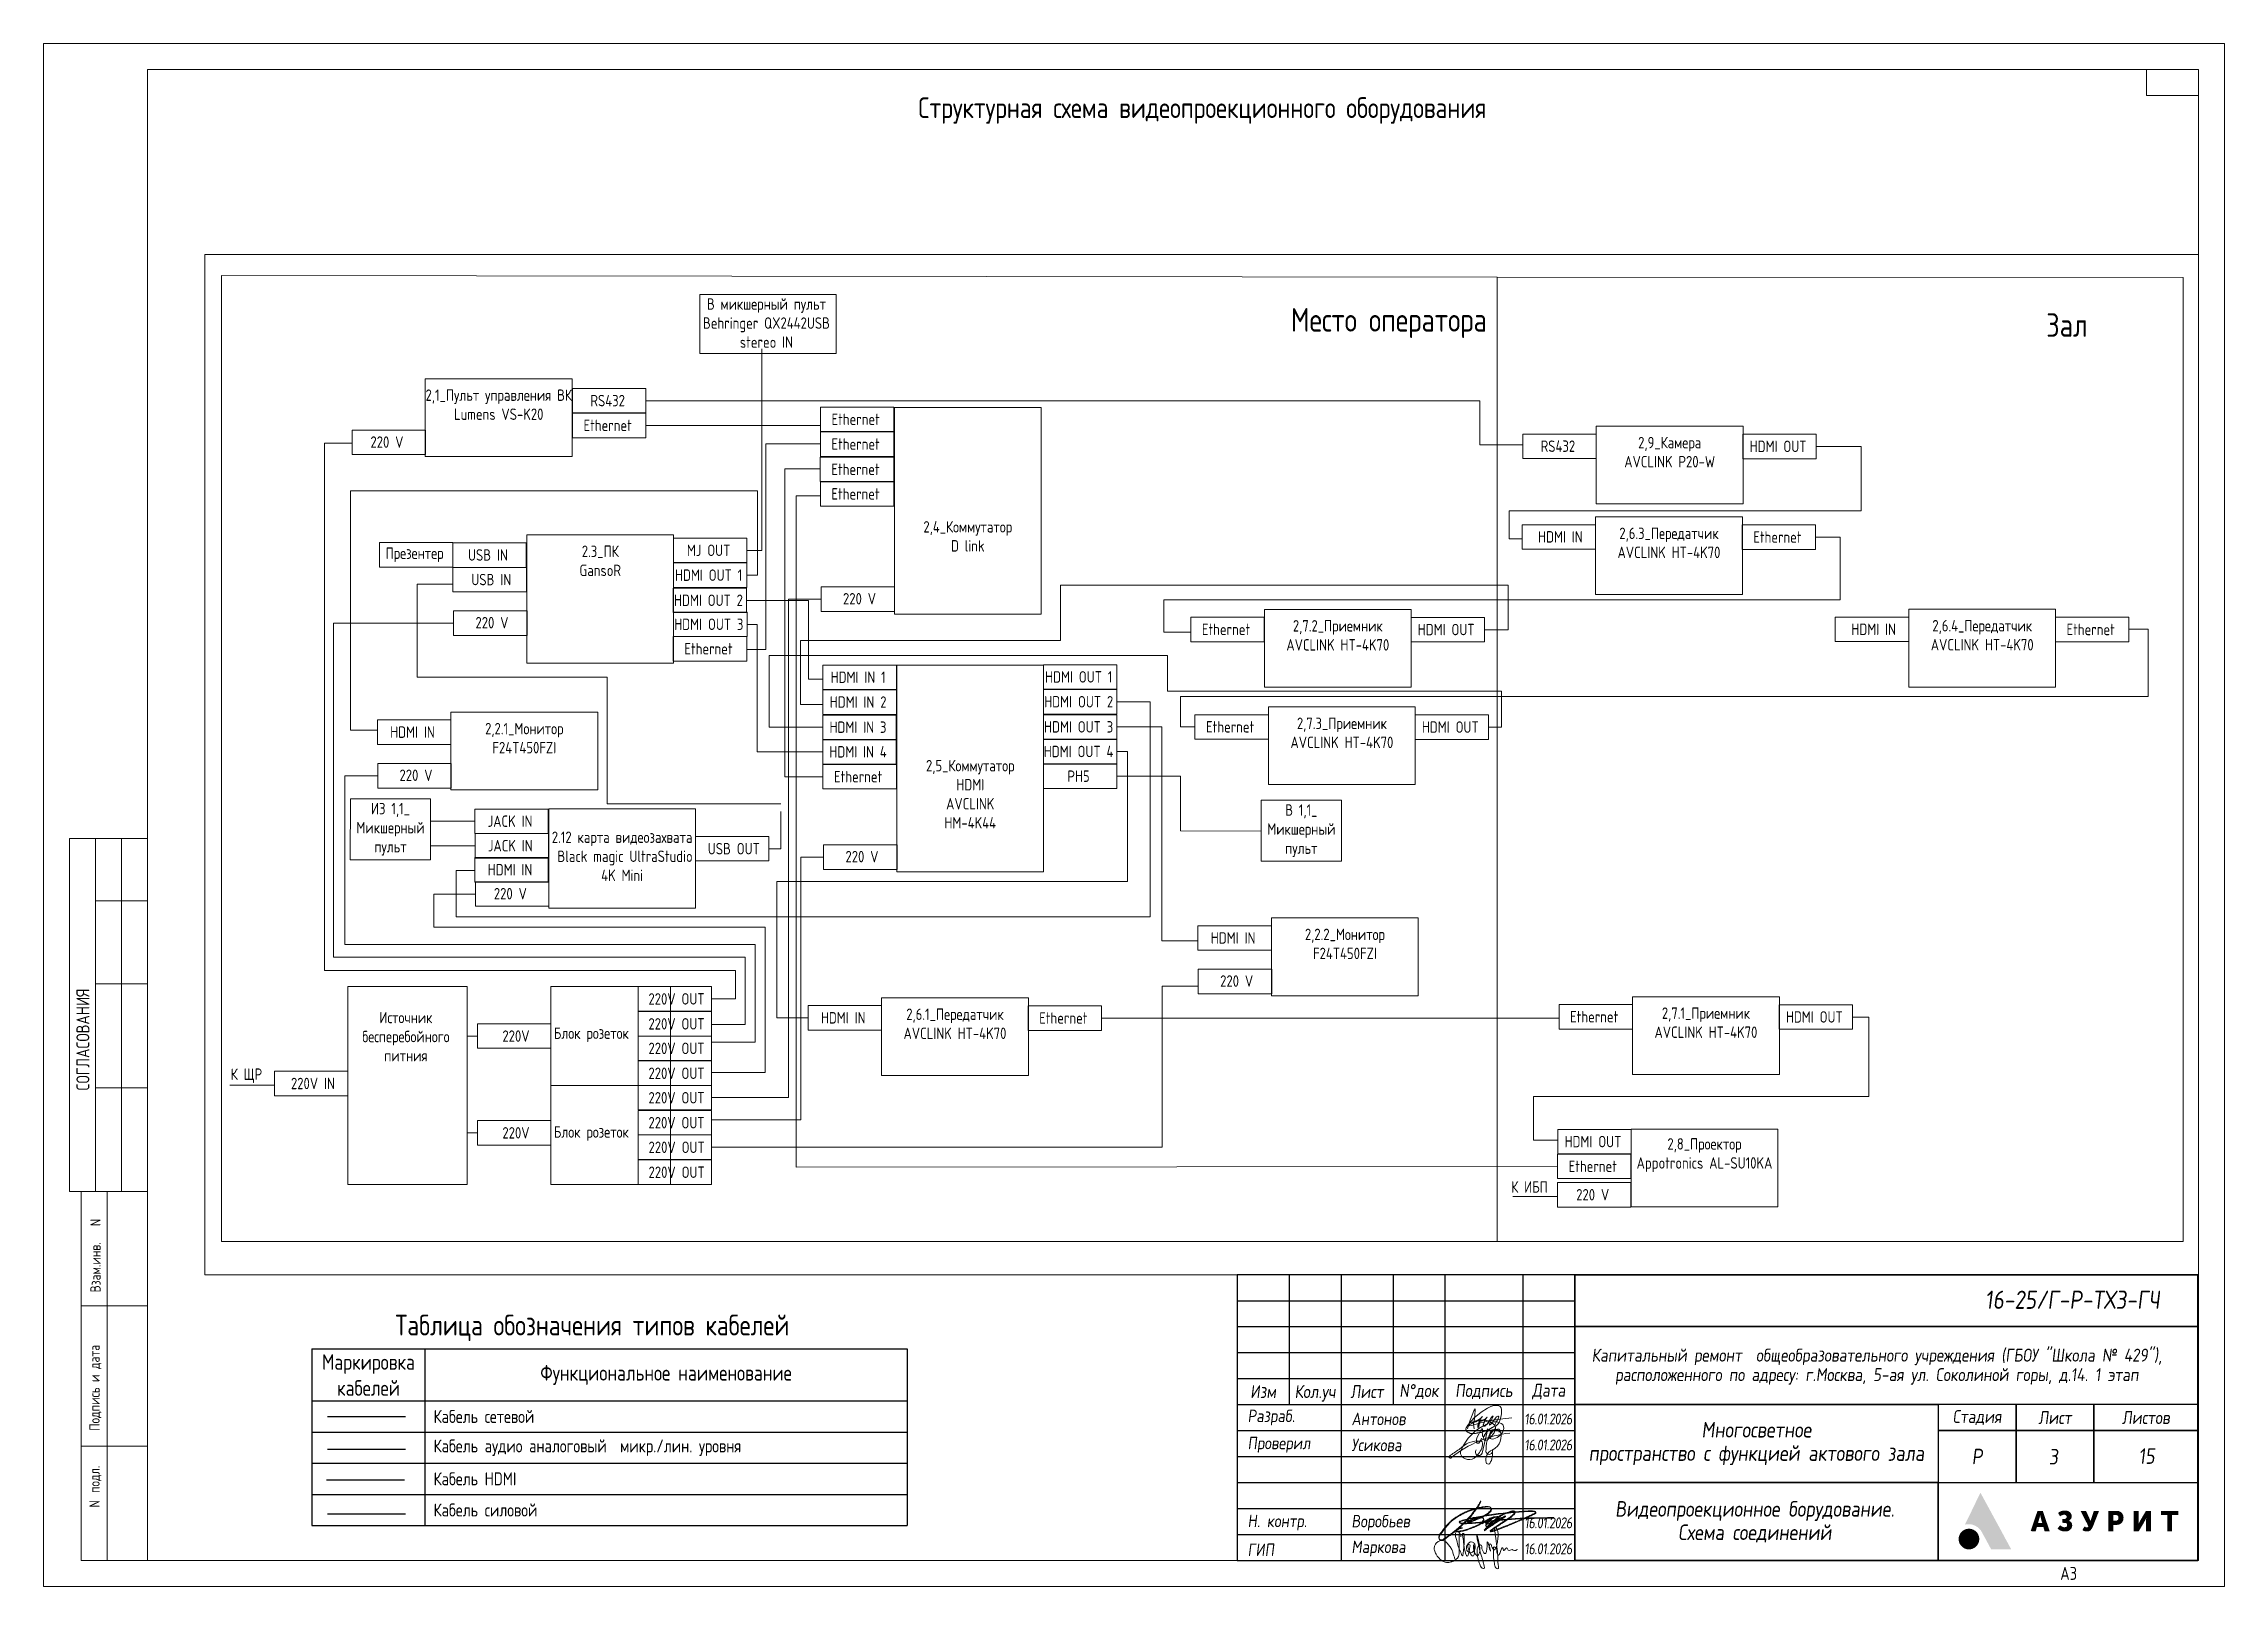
# Paper-space layout 'Звук Видео' of a CAD drawing. Header units: millimetres. Extents: x 100 to 520, y 51 to 348.
# The model-space entities are those that its viewports show. They can reach past a viewport. Long polylines and large blocks are cut down to what shows.
import ezdxf
from ezdxf.enums import TextEntityAlignment as Align

# ---------------------------------------------------------------- set-up
doc = ezdxf.new("R2010")
doc.units = ezdxf.units.MM
doc.linetypes.add('482 Границы районов', pattern=[5, 3, -1, 0, -1])
doc.layers.get('0').update_dxf_attribs({"lineweight": 25})
for name, color, linetype, lineweight in [('220 В', 7, 'Continuous', 30), ('АВТ', 7, 'Continuous', 30), ('М. Роспись', 21, 'Continuous', 13), ('ПО', 7, 'Continuous', 30), ('Подписи', 5, 'Continuous', 9), ('Текст', 7, 'Continuous', 15)]:
    doc.layers.add(name, color=color, linetype=linetype, lineweight=lineweight)
doc.layers.add('_STAMP', color=7, linetype='Continuous')
doc.layers.add('Speaker Cable', color=94, linetype='Continuous')
doc.layers.add('_TEXT', color=7, linetype='Continuous', lineweight=30, true_color=0x010101)
doc.styles.add('GOST 2.304', font='GOST.TTF')
doc.styles.add('GOST type A', font='GOST.TTF')
doc.styles.add('ISOCUPER', font='isocpeur.ttf', dxfattribs={"width": 0.85, "oblique": 7})
doc.styles.get("Standard").update_dxf_attribs({"font": 'GOST.TTF'})

psp = doc.layouts.new('Звук Видео')

# ---------------------------------------------------------------- texts
at = {"color": 7, "insert": (240.33, 101.08), "char_height": 4, "width": 145.3972, "attachment_point": 5, "line_spacing_factor": 0.84, "style": 'GOST type A'}
psp.add_mtext('\\pxql;{\\fGOST type A|b0|i0|c204|p34;Таблица обозначения типов кабелей}', dxfattribs=at)
at = {"layer": '_TEXT', "char_height": 3, "attachment_point": 5, "style": 'ISOCUPER'}
for s, insert in [('3', (486.95, 76.28)), ('15', (504.91, 76.4))]:
    psp.add_mtext_dynamic_manual_height_columns(s, width=13.3529, gutter_width=12.5, heights=[9.08], dxfattribs=dict(at, insert=insert))
at = {"layer": '_TEXT', "insert": (429.45, 63.75), "char_height": 3, "attachment_point": 5, "line_spacing_factor": 0.9, "style": 'ISOCUPER'}
psp.add_mtext_dynamic_manual_height_columns('Видеопроекционное борудование. \\PСхема соединений', width=69.1586, gutter_width=0, heights=[14.57], dxfattribs=at)
at = {"layer": 'ПО', "insert": (227.6, 337.99), "char_height": 4, "width": 190.8666, "attachment_point": 1, "style": 'GOST 2.304'}
psp.add_mtext('\\pxqc;Структурная схема видеопроекционного оборудования ', dxfattribs=at)

msp = doc.modelspace()

# ---------------------------------------------------------------- texts
at = {"layer": 'АВТ', "lineweight": 9, "char_height": 220, "attachment_point": 5, "style": 'GOST 2.304'}
for s, width, gutter_width, heights, insert in [('\\pxqc;В микшерный пульт^JBehringer QX2442USB^Jstereo IN', 3008.32, 375, [1124], (219876, 251261)), ('\\pxqc;2,1_Пульт управления ВК^JLumens VS-K20', 3008.32, 375, [1124], (214720, 249690)), ('RS432', 1476.59, 469, [460], (216818, 249768)), ('Ethernet', 1476.59, 469, [460], (221594, 249409)), ('220 V', 1476.59, 469, [460], (212567, 248970)), ('Ethernet', 1476.59, 469, [460], (216818, 249292)), ('\\pxqc;2,9_Камера^JAVCLINK P20-W', 3008.32, 375, [1124], (237272, 248776)), ('Ethernet', 1476.59, 469, [460], (221593, 248931)), ('RS432', 1476.59, 469, [460], (235119, 248891)), ('HDMI OUT', 1476.59, 469, [460], (239359, 248887)), ('Ethernet', 1476.59, 469, [460], (221591, 248446)), ('Ethernet', 1476.59, 469, [460], (221591, 247972)), ('\\pxqc;2,4_Коммутатор^JD link', 3008.32, 375, [1124], (223753, 247155)), ('\\pxqc;2.3_ПК^JGansoR', 3008.32, 375, [1124], (216675, 246684)), ('MJ OUT', 1476.59, 469, [460], (218762, 246886)), ('HDMI IN', 1476.59, 469, [460], (235167, 247145)), ('\\pxqc;2,6.3_Передатчик\\PAVCLINK HT-4K70', 3008.32, 375, [1144], (237258, 247030)), ('Ethernet', 1476.59, 469, [460], (239346, 247141)), ('Презентер', 1476.59, 469, [460], (213099, 246800)), ('USB IN', 1476.59, 469, [460], (214512, 246796)), ('USB IN', 1476.59, 469, [460], (214576, 246323)), ('HDMI OUT 1', 1476.59, 469, [460], (218762, 246408)), ('HDMI OUT 2', 1476.59, 469, [460], (218759, 245924)), ('220 V', 1476.59, 469, [460], (221668, 245954)), ('220 V', 1476.59, 469, [460], (214590, 245493)), ('HDMI OUT 3', 1476.59, 469, [460], (218766, 245462)), ('Ethernet', 1476.59, 469, [460], (228727, 245364)), ('\\pxqc;2,7.2_Приемник^JAVCLINK HT-4K70', 3008.32, 375, [1124], (230880, 245249)), ('HDMI OUT', 1476.59, 469, [460], (232967, 245360)), ('HDMI IN', 1476.59, 469, [460], (241200, 245366)), ('\\pxqc,t2;2,6.4_Передатчик\\P\\ptz;AVCLINK HT-4K70', 3008.32, 375, [1124], (243291, 245251)), ('Ethernet', 1476.59, 469, [460], (245379, 245362)), ('Ethernet', 1476.59, 469, [460], (218759, 244991)), ('HDMI IN 1', 1476.59, 469, [460], (221642, 244443)), ('HDMI OUT 1', 1476.59, 469, [460], (225891, 244449)), ('HDMI IN 2', 1476.59, 469, [460], (221642, 243965)), ('HDMI OUT 2', 1476.59, 469, [460], (225890, 243971)), ('\\pxqc;2,7.3_Приемник^JAVCLINK HT-4K70', 3008.32, 375, [1124], (230959, 243372)), ('HDMI IN', 1476.59, 469, [460], (213059, 243386)), ('\\pxqc;2,2.1_Монитор^JF24T450FZI ', 3008.32, 375, [1124], (215212, 243270)), ('HDMI IN 3', 1476.59, 469, [460], (221639, 243481)), ('HDMI OUT 3', 1476.59, 469, [460], (225888, 243487)), ('Ethernet', 1476.59, 469, [460], (228806, 243488)), ('HDMI OUT', 1476.59, 469, [460], (233046, 243483)), ('HDMI IN 4', 1476.59, 469, [460], (221640, 243007)), ('\\pxqc;2,5_Коммутатор HDMI^JAVCLINK HM-4K44', 1916.36, 375, [2978], (223801, 242190)), ('HDMI OUT 4', 1476.59, 469, [460], (225888, 243013)), ('220 V', 1476.59, 469, [460], (213127, 242556)), ('Ethernet', 1476.59, 469, [460], (221641, 242529)), ('PH5', 1476.59, 469, [460], (225887, 242538)), ('\\pxqc;ИЗ 1,1_^JМикшерный ^Jпульт ', 3008.32, 375, [1124], (212635, 241517)), ('\\pxqc;В 1,1_^JМикшерный ^Jпульт ', 3008.32, 375, [1124], (230177, 241489)), ('JACK IN', 1476.59, 469, [460], (214938, 241671)), ('JACK IN', 1476.59, 469, [460], (214942, 241199)), ('\\pxqc;2.12 карта видеозахвата^J Black magic UltraStudio 4K Mini', 3008.32, 375, [1124], (217096, 240996)), ('USB OUT', 1476.59, 469, [460], (219248, 241142)), ('220 V', 1476.59, 469, [460], (221716, 240989)), ('HDMI IN', 1476.59, 469, [460], (214938, 240737)), ('220 V', 1476.59, 469, [460], (214944, 240276)), ('HDMI IN', 1476.59, 469, [460], (228864, 239424)), ('\\pxqc;2,2.2_Монитор^JF24T450FZI ', 3008.32, 375, [1124], (231017, 239309)), ('220 V', 1476.59, 469, [460], (228932, 238594)), ('220V OUT', 1476.59, 469, [460], (218144, 238250)), ('\\pxqc;Источник бесперебойного питния', 1487.81, 375, [1124], (212932, 237525)), ('220V OUT', 1476.59, 469, [460], (218144, 237770)), ('HDMI IN', 1476.59, 469, [460], (221354, 237886)), ('\\pxqc;2,6.1_Передатчик\\PAVCLINK HT-4K70', 3008.32, 375, [1124], (223507, 237771)), ('Ethernet', 1476.59, 469, [460], (225594, 237882)), ('Ethernet', 1476.59, 469, [460], (235817, 237907)), ('\\pxqc;2,7.1_Приемник^JAVCLINK HT-4K70', 3008.32, 375, [1124], (237970, 237792)), ('HDMI OUT', 1476.59, 469, [460], (240057, 237903)), ('220V ', 1476.59, 469, [460], (215052, 237534)), ('\\pxqc;Блок розеток', 2043.77, 375, [1124], (216503, 237560)), ('220V OUT', 1476.59, 469, [460], (218144, 237298)), ('К ЩР', 1476.59, 469, [460], (209861, 236771)), ('220V OUT', 1476.59, 469, [460], (218144, 236818)), ('220V IN', 1476.59, 469, [460], (211141, 236622)), ('220V OUT', 1476.59, 469, [460], (218144, 236347)), ('220V ', 1476.59, 469, [460], (215052, 235672)), ('\\pxqc;Блок розеток', 2043.77, 375, [1124], (216503, 235658)), ('220V OUT', 1476.59, 469, [460], (218144, 235867)), ('220V OUT', 1476.59, 469, [460], (218146, 235393)), ('HDMI OUT', 1476.59, 469, [460], (235794, 235503)), ('\\pxqc;2,8_Проектор^J{\\fGOST type A|b0|i0|c204|p0;Appotronics AL-SU10KA}', 3008.32, 375, [1124], (237942, 235242)), ('220V OUT', 1476.59, 469, [460], (218146, 234913)), ('Ethernet', 1476.59, 469, [460], (235790, 235028)), ('К ИБП', 1476.59, 469, [460], (234572, 234629)), ('220 V', 1476.59, 469, [460], (235789, 234480))]:
    msp.add_mtext_dynamic_manual_height_columns(s, width=width, gutter_width=gutter_width, heights=heights, dxfattribs=dict(at, insert=insert))
at = {"layer": 'Текст', "lineweight": 9, "char_height": 454, "width": 4800.72, "attachment_point": 5, "style": 'GOST 2.304'}
for s, insert in [('Место оператора', (231864, 251261)), ('Зал', (244922, 251223))]:
    msp.add_mtext(s, dxfattribs=dict(at, insert=insert))

# ---------------------------------------------------------------- blocks, each defined once
blk = doc.blocks.new('*U872')
at = {"lineweight": 9}
for p, q in [((-15, 287), (-15, 292)), ((-5, 287), (-15, 287)), ((-415, 76), (-415, 144)), ((-415, 144), (-400, 144)), ((-410, 76), (-410, 144)), ((-405, 76), (-405, 144)), ((-410, 132), (-400, 132)), ((-410, 116), (-400, 116)), ((-410, 96), (-400, 96)), ((-415, 76), (-400, 76)), ((-412.75, 5), (-412.75, 76)), ((-407.75, 76), (-407.75, 5)), ((-400, 54), (-412.75, 54)), ((-400, 27), (-412.75, 27)), ((-412.75, 5), (-400, 5)), ((-55, 5), (-5, 5))]:
    blk.add_line(p, q, dxfattribs=at)
for points in [[(-420, 297), (0, 297), (0, 0), (-420, 0)], [(-400, 292), (-5, 292), (-5, 5), (-400, 5)]]:
    blk.add_lwpolyline(points, close=True, dxfattribs=at)
for s, height, p in [('СОГЛАСОВАНИЯ', 2.5, (-411.19, 95.46)), ('N', 2, (-409.02, 69.36)), ('Взам.инв.', 2, (-409.02, 56.6)), ('Подпись и дата', 2, (-409.21, 29.95)), ('подл.', 2, (-409.21, 17.98)), ('N ', 2, (-409.21, 15.19))]:
    blk.add_text(s, height=height, rotation=90, dxfattribs=at).set_placement(p)
at = {"lineweight": 9, "width": 0.9}
blk.add_attdef('Номер_листа', text='', height=2.5, dxfattribs=at).set_placement((-10.11, 289.61), align=Align.MIDDLE_CENTER)
at = {"lineweight": 9}
blk.add_attdef('ФОРМАТ', text='', height=2.5, dxfattribs=at).set_placement((-30, 2.5), align=Align.MIDDLE_CENTER)
blk = doc.blocks.new('*T853')
at = {"linetype": 'ByBlock', "lineweight": -2, "transparency": 16777216}
for p, q in [((0, 0), (114.65, 0)), ((0, 0), (0, -34)), ((21.76, 0), (21.76, -34)), ((114.65, 0), (114.65, -34)), ((0, -10), (114.65, -10)), ((0, -16), (114.65, -16)), ((0, -22), (114.65, -22)), ((0, -28), (114.65, -28)), ((0, -34), (114.65, -34))]:
    blk.add_line(p, q, dxfattribs=at)
at = {"color": 0, "transparency": 16777216, "style": 'GOST type A'}
for s, insert, char_height, width, attachment_point in [('Маркировка кабелей', (10.88, -5), 3, 18.4405, 5), ('Функциональное наименование ', (68.2, -5), 3, 89.5598, 5), ('Кабель сетевой', (23.42, -13), 2.5, 89.5598, 4), ('Кабель аудио аналоговый  микр./лин. уровня', (23.42, -19), 2.5, 89.5598, 4), ('Кабель {\\C256;HDMI}', (23.42, -25), 2.5, 89.5598, 4), ('Кабель силовой', (23.42, -31), 2.5, 89.5598, 4)]:
    blk.add_mtext(s, dxfattribs=dict(at, insert=insert, char_height=char_height, width=width, attachment_point=attachment_point))
blk = doc.blocks.new('Логотип Азурит')
at = {"layer": '_STAMP', "linetype": 'Continuous', "true_color": 0x2a3756}
h = blk.add_hatch(color=159, dxfattribs=at)
h.dxf.hatch_style = 1
h.paths.add_polyline_path([(-39.4, 8.5), (-40.02, 9.65), (-40.61, 10.74), (-41.14, 11.7), (-41.62, 12.59), (-41.79, 12.89), (-41.86, 13.01), (-41.91, 12.94), (-41.99, 12.78), (-42.39, 11.96), (-42.77, 11.18), (-43.09, 10.5), (-43.47, 9.72), (-44.18, 8.26), (-44.5, 7.6), (-44.73, 7.14), (-44.85, 6.9), (-44.7, 6.93), (-44.51, 6.95), (-44.27, 6.97), (-44.09, 6.97), (-43.91, 6.96), (-43.74, 6.94), (-43.56, 6.91), (-43.39, 6.87), (-43.22, 6.81), (-43.05, 6.75), (-42.89, 6.68), (-42.73, 6.59), (-42.58, 6.5), (-42.43, 6.4), (-42.29, 6.29), (-42.15, 6.17), (-42.03, 6.04), (-41.91, 5.91), (-41.79, 5.77), (-41.72, 5.65), (-41.63, 5.5), (-41.3, 4.9), (-41.02, 4.39), (-40.57, 3.56), (-40.05, 2.59), (-39.78, 2.11), (-37.86, 2.11), (-36.5, 2.11), (-35.94, 2.12), (-36.48, 3.13), (-36.82, 3.75), (-37.16, 4.37), (-37.67, 5.33), (-38.2, 6.3), (-38.54, 6.93), (-38.87, 7.53)])
h = blk.add_hatch(color=159, dxfattribs=at)
h.dxf.hatch_style = 1
h.paths.add_polyline_path([(-29.3, 7.88), (-29.63, 8.84), (-29.86, 9.53), (-30.37, 9.54), (-30.87, 9.54), (-30.93, 9.38), (-31.26, 8.4), (-31.64, 7.27), (-31.97, 6.31), (-32.19, 5.64), (-32.05, 5.63), (-31.71, 5.62), (-31.23, 5.62), (-31.11, 6.03), (-30.99, 6.44), (-30.37, 6.44), (-29.75, 6.44), (-29.63, 6.03), (-29.52, 5.62), (-29.03, 5.62), (-28.54, 5.62), (-28.6, 5.8), (-28.93, 6.79)])
h.paths.add_polyline_path([(-30.77, 7.21), (-30.74, 7.31), (-30.56, 7.93), (-30.43, 8.43), (-30.39, 8.59), (-30.37, 8.65), (-30.35, 8.64), (-30.31, 8.45), (-30.22, 8.08), (-30.11, 7.66), (-30.01, 7.33), (-29.97, 7.21), (-30.37, 7.21)], flags=16)
h = blk.add_hatch(color=159, dxfattribs=at)
h.dxf.hatch_style = 1
h.paths.add_polyline_path([(-24.39, 7.35), (-24.47, 7.43), (-24.56, 7.5), (-24.66, 7.56), (-24.81, 7.65), (-24.74, 7.69), (-24.65, 7.75), (-24.55, 7.86), (-24.45, 7.97), (-24.38, 8.09), (-24.35, 8.18), (-24.32, 8.25), (-24.31, 8.34), (-24.3, 8.45), (-24.3, 8.65), (-24.31, 8.73), (-24.34, 8.82), (-24.41, 8.99), (-24.51, 9.14), (-24.63, 9.28), (-24.78, 9.39), (-24.95, 9.48), (-25.13, 9.55), (-25.34, 9.59), (-25.56, 9.6), (-25.74, 9.6), (-25.91, 9.58), (-26.08, 9.55), (-26.23, 9.51), (-26.39, 9.46), (-26.53, 9.39), (-26.67, 9.32), (-26.8, 9.23), (-26.9, 9.15), (-26.81, 8.98), (-26.64, 8.66), (-26.54, 8.5), (-26.51, 8.5), (-26.46, 8.54), (-26.35, 8.61), (-26.21, 8.67), (-26.07, 8.73), (-25.93, 8.77), (-25.82, 8.79), (-25.72, 8.79), (-25.62, 8.79), (-25.53, 8.76), (-25.46, 8.73), (-25.39, 8.68), (-25.34, 8.62), (-25.3, 8.55), (-25.26, 8.45), (-25.26, 8.36), (-25.27, 8.27), (-25.32, 8.18), (-25.36, 8.13), (-25.39, 8.08), (-25.44, 8.05), (-25.49, 8.02), (-25.63, 7.99), (-25.84, 7.98), (-26.1, 7.97), (-26.1, 7.6), (-26.1, 7.24), (-25.78, 7.23), (-25.54, 7.21), (-25.45, 7.2), (-25.38, 7.18), (-25.33, 7.15), (-25.28, 7.12), (-25.25, 7.08), (-25.21, 7.02), (-25.19, 6.96), (-25.17, 6.9), (-25.17, 6.76), (-25.18, 6.7), (-25.2, 6.64), (-25.23, 6.58), (-25.26, 6.53), (-25.31, 6.49), (-25.37, 6.45), (-25.44, 6.43), (-25.52, 6.41), (-25.69, 6.39), (-25.78, 6.39), (-25.87, 6.41), (-26, 6.45), (-26.16, 6.51), (-26.3, 6.6), (-26.43, 6.69), (-26.53, 6.76), (-26.77, 6.45), (-26.93, 6.26), (-26.97, 6.2), (-26.98, 6.15), (-26.97, 6.11), (-26.94, 6.07), (-26.82, 5.97), (-26.62, 5.84), (-26.41, 5.73), (-26.19, 5.65), (-25.97, 5.59), (-25.78, 5.57), (-25.53, 5.57), (-25.3, 5.58), (-25.12, 5.61), (-24.99, 5.65), (-24.87, 5.71), (-24.75, 5.78), (-24.64, 5.85), (-24.54, 5.94), (-24.45, 6.03), (-24.37, 6.13), (-24.31, 6.23), (-24.25, 6.37), (-24.21, 6.51), (-24.2, 6.66), (-24.2, 6.82), (-24.21, 6.94), (-24.24, 7.06), (-24.28, 7.16), (-24.33, 7.26)])
h = blk.add_hatch(color=159, dxfattribs=at)
h.dxf.hatch_style = 1
h.paths.add_polyline_path([(-19.61, 8.04), (-19.36, 8.68), (-19.14, 9.22), (-19.03, 9.53), (-19.17, 9.54), (-19.52, 9.54), (-20.02, 9.54), (-20.05, 9.44), (-20.31, 8.65), (-20.59, 7.81), (-20.63, 7.68), (-20.66, 7.62), (-20.67, 7.61), (-20.7, 7.67), (-20.82, 7.97), (-21.01, 8.4), (-21.34, 9.1), (-21.54, 9.54), (-22.06, 9.54), (-22.58, 9.54), (-22.4, 9.17), (-21.88, 8.17), (-21.32, 7.06), (-21.11, 6.63), (-21.09, 6.56), (-21.1, 6.52), (-21.15, 6.45), (-21.21, 6.41), (-21.28, 6.38), (-21.37, 6.37), (-21.45, 6.37), (-21.55, 6.39), (-21.64, 6.43), (-21.74, 6.49), (-21.82, 6.53), (-21.86, 6.49), (-21.92, 6.39), (-22.11, 6.05), (-22.23, 5.85), (-22.18, 5.81), (-22.08, 5.75), (-21.95, 5.69), (-21.81, 5.63), (-21.69, 5.59), (-21.51, 5.57), (-21.31, 5.57), (-21.12, 5.59), (-20.97, 5.62), (-20.88, 5.66), (-20.79, 5.71), (-20.71, 5.77), (-20.63, 5.84), (-20.56, 5.93), (-20.48, 6.02), (-20.35, 6.23), (-20.28, 6.35), (-20.21, 6.51), (-19.92, 7.25)])
h = blk.add_hatch(color=159, dxfattribs=at)
h.dxf.hatch_style = 1
h.paths.add_polyline_path([(-14.46, 7.53), (-14.41, 7.64), (-14.37, 7.74), (-14.33, 7.96), (-14.31, 8.19), (-14.32, 8.41), (-14.37, 8.63), (-14.45, 8.83), (-14.5, 8.93), (-14.55, 9.02), (-14.62, 9.1), (-14.69, 9.18), (-14.81, 9.29), (-14.92, 9.37), (-15.06, 9.43), (-15.21, 9.49), (-15.33, 9.52), (-15.49, 9.53), (-16.3, 9.54), (-17.21, 9.54), (-17.21, 7.58), (-17.21, 5.62), (-16.73, 5.62), (-16.25, 5.62), (-16.25, 6.23), (-16.25, 6.83), (-15.87, 6.83), (-15.58, 6.84), (-15.35, 6.86), (-15.17, 6.91), (-14.99, 6.98), (-14.83, 7.08), (-14.69, 7.2), (-14.56, 7.36)])
h.paths.add_polyline_path([(-15.6, 7.68), (-15.67, 7.66), (-15.95, 7.66), (-16.25, 7.66), (-16.25, 8.2), (-16.25, 8.74), (-15.93, 8.73), (-15.64, 8.72), (-15.57, 8.7), (-15.51, 8.67), (-15.42, 8.6), (-15.35, 8.51), (-15.32, 8.45), (-15.3, 8.39), (-15.29, 8.19), (-15.29, 8.07), (-15.3, 8), (-15.32, 7.94), (-15.35, 7.88), (-15.39, 7.82), (-15.43, 7.78), (-15.53, 7.71)], flags=16)
h = blk.add_hatch(color=159, dxfattribs=at)
h.dxf.hatch_style = 1
h.paths.add_polyline_path([(-10.09, 7.82), (-9.98, 8.03), (-9.94, 8.12), (-9.95, 7.93), (-9.96, 7.49), (-9.97, 6.69), (-9.97, 5.62), (-9.5, 5.62), (-9.04, 5.62), (-9.04, 7.58), (-9.04, 9.54), (-9.51, 9.54), (-9.99, 9.54), (-10.36, 8.91), (-10.84, 8.1), (-11.03, 7.78), (-11.26, 7.34), (-11.37, 7.13), (-11.42, 7.05), (-11.41, 7.31), (-11.39, 7.78), (-11.39, 8.55), (-11.39, 9.54), (-11.86, 9.54), (-12.34, 9.54), (-12.34, 7.58), (-12.34, 5.62), (-11.86, 5.62), (-11.37, 5.62), (-11.18, 5.95), (-10.61, 6.89), (-10.31, 7.42)])
h = blk.add_hatch(color=159, dxfattribs=at)
h.dxf.hatch_style = 1
h.paths.add_polyline_path([(-3.74, 9.14), (-3.74, 9.54), (-5.42, 9.54), (-7.09, 9.54), (-7.09, 9.14), (-7.09, 8.74), (-6.5, 8.74), (-5.9, 8.74), (-5.9, 7.18), (-5.9, 5.62), (-5.43, 5.62), (-4.95, 5.62), (-4.95, 7.18), (-4.95, 8.74), (-4.35, 8.74), (-3.74, 8.74)])
at = {"layer": '_STAMP', "linetype": 'Continuous', "true_color": 0x1447b7}
h = blk.add_hatch(color=162, dxfattribs=at)
h.dxf.hatch_style = 1
h.paths.add_polyline_path([(-42.09, 4.22), (-42.11, 4.4), (-42.15, 4.58), (-42.2, 4.76), (-42.27, 4.93), (-42.35, 5.1), (-42.45, 5.26), (-42.57, 5.41), (-42.7, 5.55), (-42.8, 5.64), (-42.91, 5.72), (-43.14, 5.86), (-43.38, 5.97), (-43.63, 6.05), (-43.89, 6.09), (-44.15, 6.1), (-44.42, 6.07), (-44.55, 6.04), (-44.68, 6.01), (-44.87, 5.94), (-45.05, 5.85), (-45.22, 5.74), (-45.37, 5.62), (-45.51, 5.49), (-45.63, 5.35), (-45.75, 5.19), (-45.84, 5.03), (-45.92, 4.85), (-45.98, 4.67), (-46.03, 4.49), (-46.06, 4.29), (-46.07, 4.1), (-46.05, 3.9), (-46.02, 3.7), (-45.97, 3.51), (-45.92, 3.37), (-45.87, 3.24), (-45.8, 3.11), (-45.72, 2.99), (-45.64, 2.88), (-45.54, 2.77), (-45.44, 2.67), (-45.33, 2.57), (-45.22, 2.49), (-45.1, 2.41), (-44.98, 2.34), (-44.85, 2.28), (-44.72, 2.22), (-44.58, 2.18), (-44.44, 2.15), (-44.3, 2.13), (-44.05, 2.12), (-43.8, 2.14), (-43.57, 2.19), (-43.34, 2.26), (-43.12, 2.37), (-42.92, 2.5), (-42.73, 2.65), (-42.56, 2.83), (-42.44, 2.99), (-42.34, 3.15), (-42.26, 3.32), (-42.19, 3.49), (-42.14, 3.67), (-42.11, 3.85), (-42.09, 4.03)])
blk = doc.blocks.new('Воробьев')
at = {"color": 0, "lineweight": 9}
for points in [[(9, 6.23), (8.81, 5.8), (8.47, 5.27), (8.06, 4.65), (7.64, 4.14), (7.22, 3.56), (6.72, 3.01), (6.11, 2.31), (5.34, 1.61), (4.69, 1), (3.94, 0.4), (3.23, -0.16), (2.53, -0.65), (1.89, -1.09), (1.34, -1.28), (1.02, -1.07), (0.94, -0.69), (1.15, -0.19), (1.44, 0.22), (1.96, 0.94), (2.46, 1.52), (2.89, 1.97), (3.29, 2.38), (3.79, 2.78), (4.4, 3.2), (5.19, 3.67), (5.98, 4.05), (6.55, 4.3), (7.29, 4.56), (7.91, 4.74), (8.67, 4.94), (9.55, 5.11), (10.18, 5.19), (10.76, 5.1), (10.97, 4.89), (10.94, 4.46), (10.66, 4.11), (10.33, 3.82), (9.6, 3.39), (8.89, 3.03), (8.22, 2.76), (7.46, 2.41), (6.88, 2.19), (6.5, 2.15), (6.49, 2.23), (6.75, 2.44), (7.37, 2.71), (8.05, 2.96), (8.6, 3.07), (9.07, 3.1), (9.42, 3.03), (9.52, 2.83), (9.47, 2.44), (9.3, 2.18), (8.99, 1.9), (8.61, 1.65), (8.09, 1.43), (7.11, 1.04), (6.25, 0.73), (5.34, 0.49), (4.81, 0.42), (4.32, 0.49), (4.32, 0.67), (4.44, 0.76), (4.61, 0.86), (5.42, 1.09)], [(9.07, 6.13), (8.88, 5.69), (8.54, 5.16), (8.13, 4.55), (7.71, 4.04), (7.29, 3.45), (6.79, 2.9), (6.18, 2.21), (5.41, 1.5), (4.76, 0.9), (4, 0.29), (3.3, -0.27), (2.6, -0.76), (1.96, -1.19), (1.41, -1.38), (1.09, -1.18), (1.01, -0.79), (1.22, -0.29), (1.51, 0.12), (2.03, 0.83), (2.53, 1.42), (2.96, 1.86), (3.36, 2.27), (3.86, 2.67), (4.47, 3.1), (5.26, 3.56), (6.05, 3.95), (6.62, 4.2), (7.36, 4.46), (7.98, 4.63), (8.74, 4.84), (9.62, 5), (10.25, 5.09), (10.83, 5), (11.04, 4.78), (11.01, 4.35), (10.73, 4), (10.4, 3.71), (9.67, 3.29), (8.96, 2.92), (8.29, 2.65), (7.53, 2.31), (6.95, 2.09), (6.57, 2.04), (6.56, 2.12), (6.82, 2.34), (7.44, 2.61), (8.12, 2.86), (8.67, 2.96), (9.14, 3), (9.49, 2.92), (9.59, 2.73), (9.54, 2.34), (9.37, 2.08), (9.06, 1.8), (8.68, 1.55), (8.16, 1.32), (7.18, 0.93), (6.32, 0.63), (5.41, 0.38), (4.88, 0.32), (4.39, 0.39), (4.39, 0.56), (4.51, 0.66), (4.68, 0.76), (5.49, 0.98)]]:
    blk.add_spline(points, degree=3, dxfattribs=at)
for points in [[(23.09, 3.04), (19.6, 2.99), (16.88, 2.95), (15.26, 2.8), (13.68, 2.68), (11.9, 2.53), (10.74, 2.41), (9.29, 2.14), (7.52, 2.04), (6.46, 1.95), (5.89, 1.94), (5.28, 1.96), (4.94, 2.06), (4.85, 2.22), (4.95, 2.31), (5.22, 2.4), (5.81, 2.6), (6.31, 2.74), (6.95, 2.9), (7.74, 3.05), (9.12, 3.32), (11.12, 3.63), (12.77, 3.84), (14.84, 4.04), (16.43, 4.21), (17.58, 4.27), (18.78, 4.34), (19.26, 4.28), (19.55, 4.19), (19.63, 4.04), (19.5, 3.92), (19.23, 3.75), (18.51, 3.41), (17.75, 3.07), (16.46, 2.49), (15.49, 2.1), (14.61, 1.73), (13.82, 1.42), (13.18, 1.2), (12.55, 0.9), (11.86, 0.65), (11.27, 0.44), (10.95, 0.4), (10.83, 0.43), (10.84, 0.49), (10.93, 0.59), (11.35, 0.85), (11.85, 1.24), (12.69, 1.78), (13.15, 2.09), (13.75, 2.47), (14.58, 3.04), (15.03, 3.38), (15.41, 3.75), (15.63, 4.03), (15.6, 4.2), (15.48, 4.27), (15.14, 4.32), (14.86, 4.24), (14.51, 4.16), (14.21, 4.04), (13.45, 3.79), (13.02, 3.58), (12.51, 3.22), (11.86, 2.75), (11.26, 2.22), (10.74, 1.69), (10.22, 1.14), (9.48, 0.44), (9.91, 0.77), (10.4, 1.13), (10.94, 1.5), (11.68, 1.99), (13.09, 2.87), (13.46, 3.15), (13.93, 3.43), (13.64, 3.3), (13.14, 3.07), (12.58, 2.83), (12.04, 2.58), (10.84, 2.06), (10.51, 1.91), (10.03, 1.87), (9.83, 2.07), (10.16, 2.37), (10.72, 2.68), (11.51, 3.12), (11.91, 3.2), (12.37, 3.24), (12.59, 3.05), (12.34, 2.77), (11.77, 2.09), (11.32, 1.81), (10.87, 1.54), (10.48, 1.35), (10.03, 1.33), (9.92, 1.56), (10.05, 1.81), (10.29, 2.09), (10.63, 2.48), (11.01, 2.79), (11.56, 3.15), (11.75, 3.24), (11, 2.99), (10.23, 2.6), (9.88, 2.39), (9.2, 1.91)], [(23.16, 2.93), (19.67, 2.89), (16.95, 2.84), (15.33, 2.7), (13.75, 2.58), (11.97, 2.43), (10.81, 2.31), (9.36, 2.04), (7.59, 1.93), (6.53, 1.85), (5.96, 1.84), (5.35, 1.86), (5.01, 1.96), (4.92, 2.11), (5.02, 2.2), (5.29, 2.3), (5.88, 2.5), (6.38, 2.64), (7.02, 2.8), (7.81, 2.95), (9.19, 3.22), (11.19, 3.52), (12.84, 3.73), (14.91, 3.94), (16.5, 4.11), (17.65, 4.16), (18.85, 4.23), (19.33, 4.18), (19.62, 4.08), (19.7, 3.94), (19.57, 3.82), (19.3, 3.65), (18.58, 3.3), (17.82, 2.97), (16.53, 2.39), (15.56, 1.99), (14.68, 1.63), (13.89, 1.32), (13.25, 1.09), (12.62, 0.79), (11.93, 0.54), (11.34, 0.33), (11.02, 0.3), (10.9, 0.32), (10.91, 0.39), (11, 0.48), (11.42, 0.75), (11.92, 1.13), (12.75, 1.68), (13.22, 1.98), (13.82, 2.37), (14.65, 2.93), (15.1, 3.28), (15.48, 3.65), (15.7, 3.93), (15.67, 4.1), (15.55, 4.17), (15.21, 4.22), (14.93, 4.14), (14.58, 4.06), (14.28, 3.93), (13.52, 3.68), (13.09, 3.47), (12.58, 3.12), (11.93, 2.65), (11.33, 2.11), (10.81, 1.58), (10.29, 1.03), (9.55, 0.33), (9.98, 0.66), (10.47, 1.03), (11.01, 1.4), (11.75, 1.89), (13.16, 2.77), (13.53, 3.04), (14, 3.32), (13.71, 3.19), (13.21, 2.96), (12.65, 2.73), (12.11, 2.48), (10.91, 1.95), (10.58, 1.8), (10.1, 1.76), (9.9, 1.96), (10.23, 2.26), (10.79, 2.58), (11.58, 3.02), (11.98, 3.1), (12.44, 3.13), (12.66, 2.95), (12.41, 2.67), (11.84, 1.99), (11.39, 1.7), (10.94, 1.43), (10.55, 1.24), (10.1, 1.23), (9.99, 1.46), (10.12, 1.71), (10.36, 1.99), (10.7, 2.37), (11.08, 2.68), (11.63, 3.05), (11.82, 3.14), (11.07, 2.89), (10.3, 2.49), (9.95, 2.28), (9.27, 1.8)]]:
    blk.add_open_spline(points, degree=3, dxfattribs=at)
blk = doc.blocks.new('Маркова')
at = {"layer": 'Подписи'}
for points in [[(44384.16, 26837.52), (44384.02, 26837.95), (44383.86, 26838.46), (44383.67, 26838.92), (44383.36, 26839.36), (44382.92, 26839.82), (44382.37, 26840.02), (44381.91, 26839.87), (44381.53, 26839.53), (44381.38, 26839.14), (44381.38, 26838.69), (44381.61, 26838.16), (44381.82, 26837.83), (44382.25, 26837.39), (44382.84, 26837.07), (44383.53, 26837.07), (44383.96, 26837.22), (44384.63, 26837.82), (44384.75, 26838.6), (44384.75, 26839.25), (44384.75, 26840.2), (44384.75, 26840.92)], [(44384.96, 26840.5), (44384.84, 26841), (44384.62, 26841.2), (44384.35, 26841.2), (44384.24, 26840.96), (44384.24, 26840.55), (44384.41, 26840.01), (44384.62, 26839.21), (44384.92, 26838.49), (44385.18, 26837.92), (44385.36, 26839.06), (44385.43, 26839.91), (44385.43, 26840.64), (44385.43, 26840.89), (44385.19, 26840.95), (44385.19, 26840.77), (44385.34, 26839.78), (44385.66, 26838.18), (44385.84, 26837.88), (44386.06, 26838.38), (44386.19, 26839.11), (44386.19, 26839.42), (44385.86, 26839.42), (44385.74, 26839.02), (44385.85, 26838.57), (44386.16, 26838.35), (44386.41, 26838.02), (44386.59, 26837.89), (44386.84, 26838.65), (44386.91, 26839.29), (44386.72, 26839.71), (44386.37, 26839.83), (44386.03, 26839.65), (44385.9, 26839.34), (44386.01, 26838.87), (44386.13, 26838.49), (44386.23, 26838.35), (44386.53, 26838.44), (44386.8, 26838.81), (44386.69, 26839.42), (44386.69, 26838.93), (44386.91, 26838.2), (44387.08, 26838.02), (44387.16, 26837.94), (44387.37, 26838.08), (44387.53, 26839.05), (44387.42, 26839.79), (44387.17, 26840.7), (44387.77, 26837.87), (44387.91, 26837.45), (44388.05, 26836.95), (44388.14, 26836.54), (44388.14, 26836.2), (44387.88, 26836.28), (44387.54, 26836.8), (44387.3, 26837.47), (44387.19, 26838.24), (44387.19, 26838.85), (44387.56, 26839.4), (44387.69, 26839.4), (44387.84, 26838.89), (44387.99, 26838.52), (44388.2, 26838.24), (44388.31, 26838.24), (44388.45, 26838.62), (44388.56, 26839.33), (44388.56, 26839.82), (44388.99, 26838.58), (44388.84, 26839.38), (44388.96, 26839.55), (44389.15, 26839.24), (44389.31, 26838.93), (44389.48, 26838.73), (44389.74, 26839.03), (44389.9, 26839.65), (44390, 26840.29), (44389.86, 26841.59), (44389.69, 26841.82), (44389.56, 26841.68), (44389.56, 26841.3), (44389.7, 26840.31), (44389.89, 26838.82), (44389.99, 26837.79), (44389.99, 26837.09), (44389.99, 26836.15), (44389.72, 26836.32), (44389.53, 26836.9), (44389.4, 26837.91), (44389.4, 26838.5), (44389.48, 26839.15), (44389.86, 26838.76), (44389.86, 26838.62), (44390.05, 26838.01), (44390.31, 26838.39), (44390.66, 26839.02), (44390.82, 26838.67), (44391.19, 26839.01), (44391.41, 26838.69), (44391.93, 26838.78), (44392.24, 26838.65), (44392.64, 26838.79)]]:
    blk.add_spline(points, degree=3, dxfattribs=at)
blk = doc.blocks.new('Антонов')
at = {"color": 5, "lineweight": 13}
for points in [[(0.27, 1.09), (0.97, 1.86), (1.9, 2.63), (2.75, 3.17), (3.21, 3.4), (3.62, 3.53), (4.02, 3.56), (4.31, 3.51), (4.49, 3.41), (4.62, 3.21), (4.68, 2.99), (4.68, 2.7), (4.66, 2.44), (4.61, 2.14), (4.54, 1.81), (4.46, 1.5), (4.37, 1.29), (4.25, 1.09), (4.1, 0.9), (3.96, 0.79), (3.82, 0.73), (3.76, 0.76), (3.74, 0.82), (3.75, 0.88), (3.8, 1), (3.99, 1.36), (4.21, 1.75), (4.31, 2), (4.27, 2.06), (4.22, 2.09), (4.15, 2.08), (4.08, 2.05), (4.01, 2), (3.96, 1.96), (3.35, 1.16), (3.17, 0.96), (3.06, 0.89), (3.04, 0.95), (3.06, 1.02), (3.18, 1.28), (3.38, 1.69), (3.5, 1.95), (3.53, 2.06), (3.53, 2.1), (3.49, 2.1), (3.46, 2.09), (3.4, 2.05), (3.37, 2.02), (3.36, 1.99), (3.34, 1.96), (3.32, 1.92), (3.3, 1.9), (3.29, 1.88), (3.02, 1.49), (2.86, 1.24), (2.72, 1.03), (2.55, 0.86), (2.41, 0.75), (2.33, 0.73), (2.27, 0.73), (2.25, 0.75), (2.23, 0.79), (2.21, 0.83), (2.21, 0.87), (2.2, 0.91), (2.2, 0.95), (2.21, 0.98), (2.23, 1.03), (2.25, 1.06), (2.28, 1.15), (2.3, 1.21), (2.36, 1.42), (2.42, 1.55), (2.48, 1.64), (2.55, 1.73), (2.59, 1.8), (2.64, 1.85), (2.67, 1.9), (2.71, 1.95), (2.71, 1.98), (2.65, 1.93), (2.62, 1.88), (2.55, 1.8), (2.49, 1.75), (2.4, 1.7), (2.33, 1.66), (2.28, 1.62), (2.22, 1.57), (2.18, 1.54), (2.13, 1.52), (2.1, 1.5), (2.06, 1.48), (2.02, 1.47), (1.97, 1.46), (1.91, 1.44), (1.87, 1.43), (1.85, 1.44), (1.82, 1.45), (1.8, 1.46), (1.77, 1.45), (1.75, 1.37), (1.75, 1.29), (1.72, 1.23), (1.69, 1.16), (1.67, 1.1), (1.66, 1.06), (1.65, 0.95), (1.63, 0.87), (1.61, 0.81), (1.61, 0.76), (1.58, 0.67), (1.55, 0.61), (1.49, 0.58), (1.47, 0.6), (1.46, 0.66), (1.45, 0.69), (1.45, 0.76), (1.47, 0.82), (1.47, 0.87), (1.49, 0.92), (1.52, 0.99), (1.56, 1.07), (1.58, 1.12), (1.58, 1.17), (1.6, 1.22), (1.61, 1.25), (1.62, 1.29), (1.63, 1.35), (1.65, 1.4), (1.7, 1.51), (1.71, 1.55), (1.73, 1.59), (1.76, 1.63), (1.79, 1.67), (1.83, 1.72), (1.85, 1.77), (1.89, 1.83), (1.92, 1.87), (1.97, 1.93), (2.01, 1.98), (2.03, 2.02), (2.06, 2.09), (2.04, 2.04), (1.99, 1.97), (1.91, 1.88), (1.84, 1.8), (1.74, 1.73), (1.6, 1.66), (1.5, 1.59), (1.4, 1.55), (1.18, 1.46), (1.12, 1.43), (1.05, 1.39), (0.99, 1.35), (0.89, 1.33), (0.84, 1.32), (0.77, 1.3), (0.72, 1.29), (0.64, 1.27), (0.5, 1.26), (0.44, 1.25), (0.34, 1.17), (0.13, 0.91), (0.07, 0.83), (0.04, 0.79), (0, 0.74), (-0.04, 0.67), (-0.06, 0.61), (-0.08, 0.58), (-0.11, 0.52), (-0.12, 0.5), (-0.15, 0.4), (-0.16, 0.35), (-0.15, 0.28), (-0.13, 0.23), (-0.12, 0.17), (-0.11, 0.13), (-0.03, 0.03), (0.03, -0.03), (0.07, -0.06), (0.14, -0.09), (0.22, -0.13), (0.27, -0.15), (0.36, -0.2), (0.44, -0.23), (0.55, -0.24), (0.63, -0.23), (0.71, -0.24), (0.76, -0.24), (0.84, -0.24), (0.9, -0.25), (0.97, -0.24), (1.01, -0.24), (1.09, -0.23), (1.15, -0.23), (1.23, -0.22), (1.29, -0.2), (1.36, -0.19), (1.42, -0.17), (1.5, -0.16), (1.75, -0.11), (1.9, -0.1), (2, -0.08), (2.05, -0.06), (2.12, -0.03), (2.18, -0.01), (2.26, 0.01), (2.33, 0.04), (2.45, 0.08), (2.52, 0.11), (2.58, 0.14), (2.63, 0.17), (2.72, 0.21), (2.79, 0.25), (2.84, 0.25), (3.02, 0.34), (3.1, 0.38), (3.15, 0.4), (3.25, 0.47), (3.27, 0.51), (3.35, 0.56), (3.44, 0.62), (3.61, 0.69), (3.61, 0.67), (3.52, 0.62), (3.45, 0.56), (3.31, 0.49), (3.19, 0.42), (3.13, 0.37), (2.98, 0.25), (2.94, 0.21), (2.88, 0.15), (2.84, 0.09), (2.82, 0.07), (2.76, 0.03), (2.72, -0.01), (2.58, -0.18), (2.52, -0.25), (2.45, -0.34), (2.38, -0.44), (2.29, -0.6), (2.23, -0.71), (2.21, -0.82), (2.19, -0.91), (2.2, -0.99), (2.22, -1.03), (2.26, -1.07), (2.31, -1.12), (2.41, -1.18), (2.48, -1.17), (2.59, -1.15), (2.77, -1.09), (2.86, -1.01), (2.96, -0.95), (3.16, -0.77), (3.34, -0.59), (3.49, -0.4), (3.59, -0.27), (3.66, -0.15), (3.73, -0.03), (3.83, 0.19), (3.85, 0.31), (3.85, 0.42), (3.86, 0.47), (3.86, 0.53), (3.85, 0.62), (3.78, 0.75), (3.74, 0.84), (3.66, 0.93), (3.6, 1.03), (3.54, 1.07), (3.46, 1.11), (3.41, 1.15), (3.19, 1.3), (3.09, 1.34), (3.01, 1.38), (2.96, 1.41), (2.89, 1.46), (2.79, 1.47), (2.64, 1.51), (2.52, 1.53), (2.42, 1.54), (2.34, 1.56), (2.24, 1.57), (2.22, 1.57)], [(0.08, 0.39), (0.21, 0.87), (0.4, 1.54), (0.68, 2.21), (0.94, 2.84), (1.09, 3.08), (1.12, 2.85), (1.06, 2.31), (1, 1.74), (0.89, 1.03), (0.95, 0.38)], [(0.21, 0.87), (0.27, 0.79), (0.64, 0.85), (1.65, 1.15), (3.16, 1.5), (4.83, 1.75), (6.09, 1.85)], [(0.23, 0.86), (0.32, 0.93), (0.39, 0.96), (0.47, 1.01), (0.54, 1.06), (0.77, 1.19), (0.88, 1.23), (0.93, 1.25), (0.98, 1.27), (1.03, 1.28), (1.12, 1.32), (1.17, 1.34), (1.24, 1.37), (1.29, 1.39), (1.33, 1.41), (1.46, 1.45), (1.53, 1.48), (1.59, 1.5), (1.66, 1.52), (1.71, 1.53), (1.77, 1.54), (1.8, 1.55), (1.88, 1.56), (1.94, 1.56), (2.01, 1.56), (2.07, 1.57), (2.13, 1.57), (2.18, 1.57), (2.24, 1.57)]]:
    blk.add_lwpolyline(points, dxfattribs=at)
blk = doc.blocks.new('УС')
at = {"layer": 'М. Роспись', "color": 5}
for points in [[(-2.33, 2.69), (-1.51, 4.22)], [(-0.28, 4.3), (-1.38, -0.41)], [(-2.03, 1.52), (-1.76, 1.89), (-1.52, 2.48)]]:
    blk.add_lwpolyline(points, dxfattribs=at)
for centre, radius, start, end in [((3.25, -3.41), 9.36, 112.7495, 158.3385), ((-1.41, 4.19), 0.113, 342.8824, 164.9698), ((-17.44, 11.39), 18.57, 332.6677, 337.5594), ((1.04, 2.98), 2.65, 61.8496, 122.2017), ((1.9, 2.43), 1.84, 99.3081, 169.9492), ((1.09, 3.27), 0.945, 24.021, 121.5982), ((1.67, 3.86), 0.388, 22.4754, 99.3081), ((1.8, 4.41), 1.04, 337.1807, 61.8496), ((11.51, -26.77), 32.14, 122.5906, 126.6304), ((6.34, -18.08), 21.66, 96.2156, 128.8028), ((-6.01, 0.63), 0.388, 302.5906, 316.4801), ((-2.04, -3.13), 5.08, 85.1977, 136.4801), ((-4.49, -0.33), 1.04, 158.3385, 221.5714), ((-2.01, -0.2), 0.662, 137.1194, 340.7009), ((-3.5, 1.96), 1.04, 353.1027, 358.6042), ((-2.16, 1.8), 0.311, 173.1027, 294.484), ((0.15, 1.87), 2.61, 161.6807, 178.6042), ((-4.76, 1.71), 3.5, 314.2872, 356.9477), ((-1.65, 1.54), 0.388, 356.9477, 85.1977), ((5.41, 3.54), 6.74, 174.7425, 184.9711), ((-1.11, 2.96), 0.192, 180, 330.374), ((1.39, -1.69), 2.07, 114.0761, 194.4114), ((6.66, 0.09), 7.29, 148.0597, 181.4547), ((0, 0), 0.637, 188.5453, 19.6559), ((0.62, 2.82), 0.539, 187.3501, 302.1302), ((-3.19, -0.42), 3.85, 328.9692, 9.4821), ((0.8, 3.74), 0.388, 121.5982, 148.0597), ((0.23, 1.18), 1.04, 287.7159, 296.655), ((-0.6, 2.83), 2.88, 296.655, 24.2727), ((0.11, 5.12), 2.87, 286.1432, 337.1807), ((-7.51, -1.15), 0.232, 131.9246, 325.9965), ((-6.99, -1.5), 0.388, 128.8028, 145.9965), ((-3.88, 0.21), 1.86, 221.5714, 327.0747), ((-0.19, -2.04), 0.464, 201.7166, 308.5411)]:
    blk.add_arc(centre, radius, start, end, dxfattribs=at)
blk = doc.blocks.new('_Azurit_Stamp')
at = {"layer": '_STAMP'}
for p, q in [((-175, 55), (-175, 30)), ((-165, 55), (-165, 0)), ((-155, 55), (-155, 30)), ((-145, 55), (-145, 0)), ((-130, 55), (-130, 0)), ((-120, 55), (-120, 0)), ((-185, 50), (-120, 50)), ((-185, 45), (-120, 45)), ((-185, 40), (-120, 40)), ((-185, 35), (-120, 35)), ((-185, 30), (-120, 30)), ((-185, 25), (-120, 25)), ((-185, 20), (-120, 20)), ((-185, 15), (-120, 15)), ((-185, 10), (-120, 10)), ((-185, 5), (-120, 5))]:
    blk.add_line(p, q, dxfattribs=at)
for points in [[(-185, 0), (0, 0), (0, 55), (-185, 55)], [(-120, 55), (0, 55), (0, 45), (-120, 45)], [(-120, 45), (0, 45), (0, 30), (-120, 30)], [(-120, 30), (-50, 30), (-50, 15), (-120, 15)], [(-50, 25), (-35, 25), (-35, 30), (-50, 30)], [(-35, 25), (-20, 25), (-20, 30), (-35, 30)], [(-20, 25), (0, 25), (0, 30), (-20, 30)], [(-50, 15), (-35, 15), (-35, 25), (-50, 25)], [(-35, 15), (-20, 15), (-20, 25), (-35, 25)], [(-20, 15), (0, 15), (0, 25), (-20, 25)], [(-120, 15), (-50, 15), (-50, 0), (-120, 0)], [(-50, 15), (0, 15), (0, 0), (-50, 0)]]:
    blk.add_lwpolyline(points, close=True, dxfattribs=at)
at = {"color": 1, "lineweight": 15, "xscale": 1.420595361752659, "yscale": 1.420595361752659, "zscale": 1.420595361752659}
blk.add_blockref('Антонов', (-140.74, 24.79), dxfattribs=at)
at = {"color": 1, "lineweight": 15}
blk.add_blockref('УС', (-136.47, 21.05), dxfattribs=at)
at = {"linetype": 'Continuous'}
blk.add_blockref('Логотип Азурит', (0, 0), dxfattribs=at)
at = {"color": 172, "true_color": 0x1616e3, "xscale": 1.418317179910401, "yscale": 1.418317179910401, "zscale": 1.418317179910401}
blk.add_blockref('Маркова', (-63093.9, -38063.82), dxfattribs=at)
at = {"layer": '_TEXT', "color": 172, "true_color": 0x1616e3}
blk.add_blockref('Воробьев', (-147.13, 5.22), dxfattribs=at)
at = {"layer": '_TEXT', "line_spacing_factor": 0.9, "style": 'ISOCUPER'}
for s, width, heights, insert, char_height, attachment_point in [('16-25/Г-Р-ТХ3-ГЧ ', 69.1586, [9.61], (-7.31, 50.18), 3.5, 6), ('\\pxa0.83333;Капитальный ремонт  общеобразовательного учреждения (ГБОУ "Школа № 429"), расположенного по адресу: г.Москва, 5-ая ул. Соколиной горы, д.14. 1 этап  ', 116.4301, [14.01], (-61.81, 37.3), 2.5, 5), ('Многосветное \\Pпространство с функцией актового зала{\\fGOST type A|b0|i0|c204|p34;\\Q0;\\W1; }', 69.1586, [14.57], (-85, 22.5), 3, 5)]:
    blk.add_mtext_dynamic_manual_height_columns(s, width=width, gutter_width=0, heights=heights, dxfattribs=dict(at, insert=insert, char_height=char_height, attachment_point=attachment_point))
at = {"layer": '_TEXT', "style": 'ISOCUPER'}
for s, width, heights, insert, char_height, attachment_point in [('Изм', 10, [0], (-180, 32.5), 2.5, 5), ('Кол.уч', 10, [0], (-170, 32.17), 2.5, 5), ('Лист', 10, [0], (-160, 32.5), 2.5, 5), ('N%%Dдок', 10, [0], (-150, 32.5), 2.5, 5), ('Подпись', 10, [0], (-137.5, 32.5), 2.5, 5), ('Дата', 10, [0], (-125, 32.5), 2.5, 5), ('Разраб.', 20, [0], (-183, 27.5), 2.4, 4), ('Антонов', 19.0361, [0], (-163, 27.23), 2.4, 4), ('{\\W0.82;\\T0.92;16.01.2026}', 7.4894, [0], (-129.7, 27.23), 2.1, 4), ('Стадия', 15, [0], (-42.5, 27.5), 2.5, 5), ('Лист', 15, [0], (-27.5, 27.5), 2.5, 5), ('Листов', 15, [0], (-10, 27.5), 2.5, 5), ('Проверил', 20, [0], (-183, 22.27), 2.4, 4), ('{\\W0.82;\\T0.92;16.01.2026}', 7.4894, [0], (-129.7, 22.23), 2.1, 4), ('Р', 13.3529, [9.08], (-42.5, 20), 3, 5), ('Н. контр.', 20, [0], (-183, 7.27), 2.4, 4), ('{\\W0.82;\\T0.92;16.01.2026}', 7.4894, [0], (-129.7, 7.23), 2.1, 4), ('ГИП', 20, [0], (-183, 2.04), 2.4, 4), ('{\\W0.82;\\T0.92;16.01.2026}', 7.4894, [0], (-129.7, 2.23), 2.1, 4)]:
    blk.add_mtext_dynamic_manual_height_columns(s, width=width, gutter_width=12.5, heights=heights, dxfattribs=dict(at, insert=insert, char_height=char_height, attachment_point=attachment_point))
at = {"layer": '_TEXT', "color": 5, "insert": (-163, 22.23), "char_height": 2.4, "attachment_point": 4, "style": 'ISOCUPER'}
blk.add_mtext_dynamic_manual_height_columns('{\\C256;Усикова}', width=19.0361, gutter_width=12.5, heights=[0], dxfattribs=at)
at = {"layer": '_TEXT', "color": 0, "char_height": 2.4, "attachment_point": 4, "style": 'ISOCUPER'}
for s, insert in [('Воробьев', (-163, 7.23)), ('Маркова', (-163, 2.29))]:
    blk.add_mtext_dynamic_manual_height_columns(s, width=19.0361, gutter_width=12.5, heights=[0], dxfattribs=dict(at, insert=insert))

# ---------------------------------------------------------------- linework, layer by layer
at = {"layer": '220 В', "color": 4, "lineweight": 9}
for p, q in [((219786, 246885), (219786, 250766)), ((219499, 246885), (219786, 246885)), ((226623, 242536), (227852, 242536)), ((227852, 242536), (227852, 241484)), ((214261, 241669), (213407, 241669)), ((214265, 241198), (213407, 241198)), ((227852, 241484), (229402, 241481))]:
    msp.add_line(p, q, dxfattribs=at)
at = {"layer": '220 В', "color": 30, "lineweight": 9}
for p, q in [((217555, 249766), (233616, 249766)), ((233616, 249766), (233616, 248918)), ((217555, 249290), (220916, 249290)), ((219865, 244979), (219865, 248934)), ((219865, 248934), (220916, 248934)), ((233616, 248918), (234442, 248918)), ((220227, 242527), (220227, 248453)), ((220227, 248453), (220913, 248453)), ((220448, 235012), (220448, 247933)), ((220448, 247933), (220914, 247933)), ((240082, 247139), (240555, 247139)), ((240555, 247139), (240555, 245934)), ((240555, 245934), (227529, 245934)), ((227529, 245934), (227529, 245309)), ((227529, 245309), (228050, 245309)), ((246484, 245365), (246115, 245365)), ((246484, 244072), (246484, 245365)), ((219496, 244979), (219865, 244979)), ((227851, 243486), (227851, 244072)), ((227851, 244072), (246484, 244072)), ((228129, 243486), (227851, 243486)), ((220964, 242527), (220227, 242527)), ((226330, 237880), (235140, 237880)), ((235112, 235026), (220448, 235012))]:
    msp.add_line(p, q, dxfattribs=at)
at = {"layer": '220 В', "lineweight": 9}
for p, q in [((211363, 238795), (211363, 248949)), ((211363, 248949), (211896, 248949)), ((220930, 245945), (220299, 245945)), ((220299, 245945), (220299, 236349)), ((213852, 245483), (211537, 245483)), ((211537, 245483), (211537, 239056)), ((212389, 242546), (211755, 242546)), ((211755, 242546), (211755, 239300)), ((220978, 240979), (220540, 240979)), ((220540, 240979), (220540, 235924)), ((213471, 239630), (213471, 240265)), ((213471, 240265), (214260, 240265)), ((219849, 239630), (213471, 239630)), ((219849, 236830), (219849, 239630)), ((211537, 239056), (219467, 239056)), ((211755, 239300), (219658, 239300)), ((219467, 239056), (219467, 237755)), ((219658, 239300), (219658, 237420)), ((219282, 238795), (211363, 238795)), ((219282, 238251), (219282, 238795)), ((218819, 238251), (219282, 238251)), ((227500, 235394), (227500, 238496)), ((227500, 238496), (228193, 238496)), ((219467, 237755), (218819, 237755)), ((214312, 237535), (214115, 237535)), ((219658, 237420), (218819, 237420)), ((210401, 236587), (209541, 236587)), ((218814, 236830), (219849, 236830)), ((220299, 236349), (218819, 236349)), ((214312, 235673), (214115, 235673)), ((220540, 235924), (218819, 235924)), ((218820, 235394), (227500, 235394)), ((235112, 234445), (234252, 234445))]:
    msp.add_line(p, q, dxfattribs=at)
at = {"layer": '220 В', "color": 5, "lineweight": 9}
for p, q in [((240095, 248885), (240962, 248885)), ((240962, 248885), (240962, 247647)), ((219703, 248029), (211866, 248029)), ((211866, 248029), (211866, 243421)), ((219703, 246406), (219703, 248029)), ((240962, 247647), (234181, 247647)), ((234181, 247647), (234181, 247110)), ((234181, 247110), (234428, 247110)), ((219498, 246406), (219703, 246406)), ((234164, 246216), (225541, 246216)), ((225541, 246216), (225541, 245149)), ((234164, 245358), (234164, 246216)), ((219495, 245922), (220688, 245922)), ((220688, 245922), (220688, 244407)), ((219502, 245460), (219697, 245460)), ((219697, 245460), (219697, 243009)), ((233704, 245358), (234164, 245358)), ((227602, 244861), (219930, 244861)), ((219930, 244861), (219930, 243479)), ((225541, 245149), (220532, 245149)), ((220532, 245149), (220532, 243915)), ((227602, 244175), (227602, 244861)), ((220688, 244407), (220965, 244407)), ((234035, 244175), (227602, 244175)), ((234035, 243481), (234035, 244175)), ((220532, 243915), (220964, 243915)), ((226627, 243969), (227266, 243969)), ((227266, 243969), (227266, 239833)), ((211866, 243421), (212382, 243421)), ((219930, 243479), (220962, 243479)), ((226624, 243485), (227488, 243485)), ((227488, 243485), (227488, 239369)), ((233783, 243481), (234035, 243481)), ((219697, 243009), (220962, 243009)), ((226625, 243011), (226832, 243011)), ((226832, 243011), (226832, 240508)), ((213898, 239833), (213898, 240721)), ((213898, 240721), (214261, 240721)), ((226832, 240508), (220077, 240508)), ((220077, 240508), (220077, 237886)), ((227266, 239833), (213898, 239833)), ((227488, 239369), (228187, 239369)), ((220077, 237886), (220677, 237886)), ((240794, 237901), (241108, 237901)), ((241108, 237901), (241108, 236368)), ((241108, 236368), (234650, 236368)), ((234650, 236368), (234650, 235533)), ((234650, 235533), (235117, 235533))]:
    msp.add_line(p, q, dxfattribs=at)
at = {"layer": '220 В', "color": 6, "lineweight": 9}
for p, q in [((213152, 244441), (213152, 246234)), ((213152, 246234), (213838, 246234)), ((216808, 244441), (213152, 244441)), ((216808, 242007), (216808, 244441)), ((220150, 242007), (216808, 242007)), ((220150, 241142), (220150, 241859)), ((219924, 241142), (220150, 241142))]:
    msp.add_line(p, q, dxfattribs=at)
at = {"layer": 'АВТ', "lineweight": 9}
for points in [[(221218, 251812), (218596, 251812), (218596, 250674), (221218, 250674)], [(216134, 250190), (213306, 250190), (213306, 248693), (216134, 248693)], [(217555, 250002), (216141, 250002), (216141, 249530), (217555, 249530)], [(217555, 249525), (216141, 249525), (216141, 249054), (217555, 249054)], [(222330, 249642), (220916, 249642), (220916, 249171), (222330, 249171)], [(225167, 249637), (222339, 249637), (222339, 245660), (225167, 245660)], [(213310, 249201), (211896, 249201), (211896, 248730), (213310, 248730)], [(222330, 249164), (220916, 249164), (220916, 248693), (222330, 248693)], [(235856, 249125), (234442, 249125), (234442, 248653), (235856, 248653)], [(238686, 249276), (235858, 249276), (235858, 247778), (238686, 247778)], [(240095, 249120), (238681, 249120), (238681, 248649), (240095, 248649)], [(222327, 248680), (220913, 248680), (220913, 248209), (222327, 248209)], [(222328, 248206), (220914, 248206), (220914, 247735), (222328, 247735)], [(238672, 247530), (235845, 247530), (235845, 246033), (238672, 246033)], [(213835, 247034), (212421, 247034), (212421, 246562), (213835, 246562)], [(215249, 247030), (213835, 247030), (213835, 246558), (215249, 246558)], [(218089, 247184), (215261, 247184), (215261, 244713), (218089, 244713)], [(219499, 247120), (218085, 247120), (218085, 246649), (219499, 246649)], [(235842, 247379), (234428, 247379), (234428, 246908), (235842, 246908)], [(240082, 247375), (238668, 247375), (238668, 246903), (240082, 246903)], [(215252, 246558), (213838, 246558), (213838, 246087), (215252, 246087)], [(219498, 246642), (218084, 246642), (218084, 246171), (219498, 246171)], [(219495, 246158), (218082, 246158), (218082, 245687), (219495, 245687)], [(222343, 246180), (220930, 246180), (220930, 245709), (222343, 245709)], [(215265, 245719), (213852, 245719), (213852, 245248), (215265, 245248)], [(232294, 245749), (229466, 245749), (229466, 244252), (232294, 244252)], [(244705, 245751), (241878, 245751), (241878, 244254), (244705, 244254)], [(219502, 245696), (218089, 245696), (218089, 245225), (219502, 245225)], [(229464, 245598), (228050, 245598), (228050, 245127), (229464, 245127)], [(233704, 245594), (232290, 245594), (232290, 245122), (233704, 245122)], [(241875, 245600), (240461, 245600), (240461, 245129), (241875, 245129)], [(246115, 245596), (244701, 245596), (244701, 245125), (246115, 245125)], [(219496, 245225), (218082, 245225), (218082, 244753), (219496, 244753)], [(222379, 244677), (220965, 244677), (220965, 244206), (222379, 244206)], [(225215, 244672), (222387, 244672), (222387, 240694), (225215, 240694)], [(226627, 244683), (225213, 244683), (225213, 244212), (226627, 244212)], [(222378, 244199), (220964, 244199), (220964, 243727), (222378, 243727)], [(226627, 244205), (225213, 244205), (225213, 243734), (226627, 243734)], [(213796, 243620), (212382, 243620), (212382, 243148), (213796, 243148)], [(216626, 243770), (213798, 243770), (213798, 242273), (216626, 242273)], [(222376, 243715), (220962, 243715), (220962, 243243), (222376, 243243)], [(226624, 243721), (225210, 243721), (225210, 243250), (226624, 243250)], [(229543, 243721), (228129, 243721), (228129, 243250), (229543, 243250)], [(232373, 243872), (229545, 243872), (229545, 242375), (232373, 242375)], [(233783, 243717), (232369, 243717), (232369, 243246), (233783, 243246)], [(222376, 243240), (220962, 243240), (220962, 242769), (222376, 242769)], [(226625, 243247), (225211, 243247), (225211, 242775), (226625, 242775)], [(213803, 242782), (212389, 242782), (212389, 242310), (213803, 242310)], [(222378, 242763), (220964, 242763), (220964, 242291), (222378, 242291)], [(226623, 242772), (225209, 242772), (225209, 242300), (226623, 242300)], [(213409, 242103), (211862, 242103), (211859, 240929), (213407, 240929)], [(230950, 242075), (229403, 242075), (229401, 240901), (230948, 240901)], [(215675, 241905), (214261, 241905), (214261, 241433), (215675, 241433)], [(218510, 241910), (215682, 241910), (215682, 239998), (218510, 239998)], [(215679, 241433), (214265, 241433), (214265, 240962), (215679, 240962)], [(219924, 241377), (218510, 241377), (218510, 240906), (219924, 240906)], [(222392, 241215), (220978, 241215), (220978, 240743), (222392, 240743)], [(215675, 240971), (214261, 240971), (214261, 240500), (215675, 240500)], [(215687, 240507), (214273, 240507), (214273, 240036), (215687, 240036)], [(229601, 239658), (228187, 239658), (228187, 239186), (229601, 239186)], [(232430, 239809), (229603, 239809), (229603, 238311), (232430, 238311)], [(229607, 238820), (228193, 238820), (228193, 238349), (229607, 238349)], [(214115, 238486), (211815, 238486), (211815, 234680), (214115, 234680)], [(218027, 238486), (215726, 238486), (215726, 236583), (218027, 236583)], [(218819, 238487), (217405, 238487), (217405, 238015), (218819, 238015)], [(224921, 238271), (222093, 238271), (222093, 236774), (224921, 236774)], [(236554, 238141), (235140, 238141), (235140, 237670), (236554, 237670)], [(239384, 238292), (236556, 238292), (236556, 236795), (239384, 236795)], [(215726, 237770), (214312, 237770), (214312, 237299), (215726, 237299)], [(218819, 238006), (217405, 238006), (217405, 237535), (218819, 237535)], [(222091, 238120), (220677, 238120), (220677, 237649), (222091, 237649)], [(226330, 238116), (224917, 238116), (224917, 237644), (226330, 237644)], [(240794, 238137), (239380, 238137), (239380, 237665), (240794, 237665)], [(218819, 237535), (217405, 237535), (217405, 237064), (218819, 237064)], [(218819, 237055), (217405, 237055), (217405, 236583), (218819, 236583)], [(211815, 236859), (210401, 236859), (210401, 236387), (211815, 236387)], [(218027, 236582), (215726, 236582), (215726, 234680), (218027, 234680)], [(218819, 236583), (217405, 236583), (217405, 236112), (218819, 236112)], [(218819, 236103), (217405, 236103), (217405, 235632), (218819, 235632)], [(215726, 235909), (214312, 235909), (214312, 235437), (215726, 235437)], [(218820, 235630), (217406, 235630), (217406, 235159), (218820, 235159)], [(236530, 235736), (235117, 235736), (235117, 235265), (236530, 235265)], [(239356, 235742), (236528, 235742), (236528, 234244), (239356, 234244)], [(236526, 235262), (235112, 235262), (235112, 234790), (236526, 234790)], [(218820, 235150), (217406, 235150), (217406, 234678), (218820, 234678)], [(236525, 234713), (235111, 234713), (235111, 234242), (236525, 234242)]]:
    msp.add_lwpolyline(points, close=True, dxfattribs=at)
at = {"layer": 'Текст', "color": 141, "linetype": '482 Границы районов', "lineweight": 9}
for points in [[(209380, 252179), (233948, 252146), (233948, 233582), (209380, 233582)], [(233948, 252146), (247159, 252138), (247159, 233582), (233948, 233582)]]:
    msp.add_lwpolyline(points, close=True, dxfattribs=at)

msp.set_redraw_order([(e.dxf.handle, doc.entitydb.next_handle()) for e in msp.query("TEXT MTEXT ATTDEF DIMENSION ARC_DIMENSION")])  # texts and dimensions are drawn at this point

# ---------------------------------------------------------------- linework, layer by layer
at = {"layer": '220 В', "lineweight": 9}
psp.add_line((369.88, 56.32), (384.88, 56.32), dxfattribs=at)
at = {"layer": 'Speaker Cable', "color": 30, "lineweight": 30}
psp.add_line((154.56, 84.02), (169.56, 84.02), dxfattribs=at)
at = {"layer": 'Speaker Cable', "color": 4, "lineweight": 30}
psp.add_line((154.56, 77.74), (169.56, 77.74), dxfattribs=at)
at = {"layer": 'Speaker Cable', "color": 5, "lineweight": 30}
psp.add_line((154.37, 71.8), (169.37, 71.8), dxfattribs=at)
at = {"layer": 'Speaker Cable', "color": 0, "lineweight": 30}
psp.add_line((154.54, 65.28), (169.54, 65.28), dxfattribs=at)

# ---------------------------------------------------------------- block references
psp.add_blockref('*U872', (519.88, 51.32)).add_auto_attribs({'ФОРМАТ': 'А3'})
psp.add_blockref('*T853', (151.56, 97.02))
at = {"layer": '_STAMP'}
psp.add_blockref('_Azurit_Stamp', (514.76, 56.32), dxfattribs=at)

psp.set_redraw_order([(e.dxf.handle, doc.entitydb.next_handle()) for e in psp.query("TEXT MTEXT ATTDEF DIMENSION ARC_DIMENSION")])  # texts and dimensions are drawn at this point

# ---------------------------------------------------------------- viewports
at = {"layer": 'Defpoints'}
psp.add_viewport(center=(322.9, 209.54), size=(383.94, 196.4357), view_center_point=(228257.24, 242762.23), view_height=19643.5684, dxfattribs=at)

doc.saveas('drawing.dxf')
